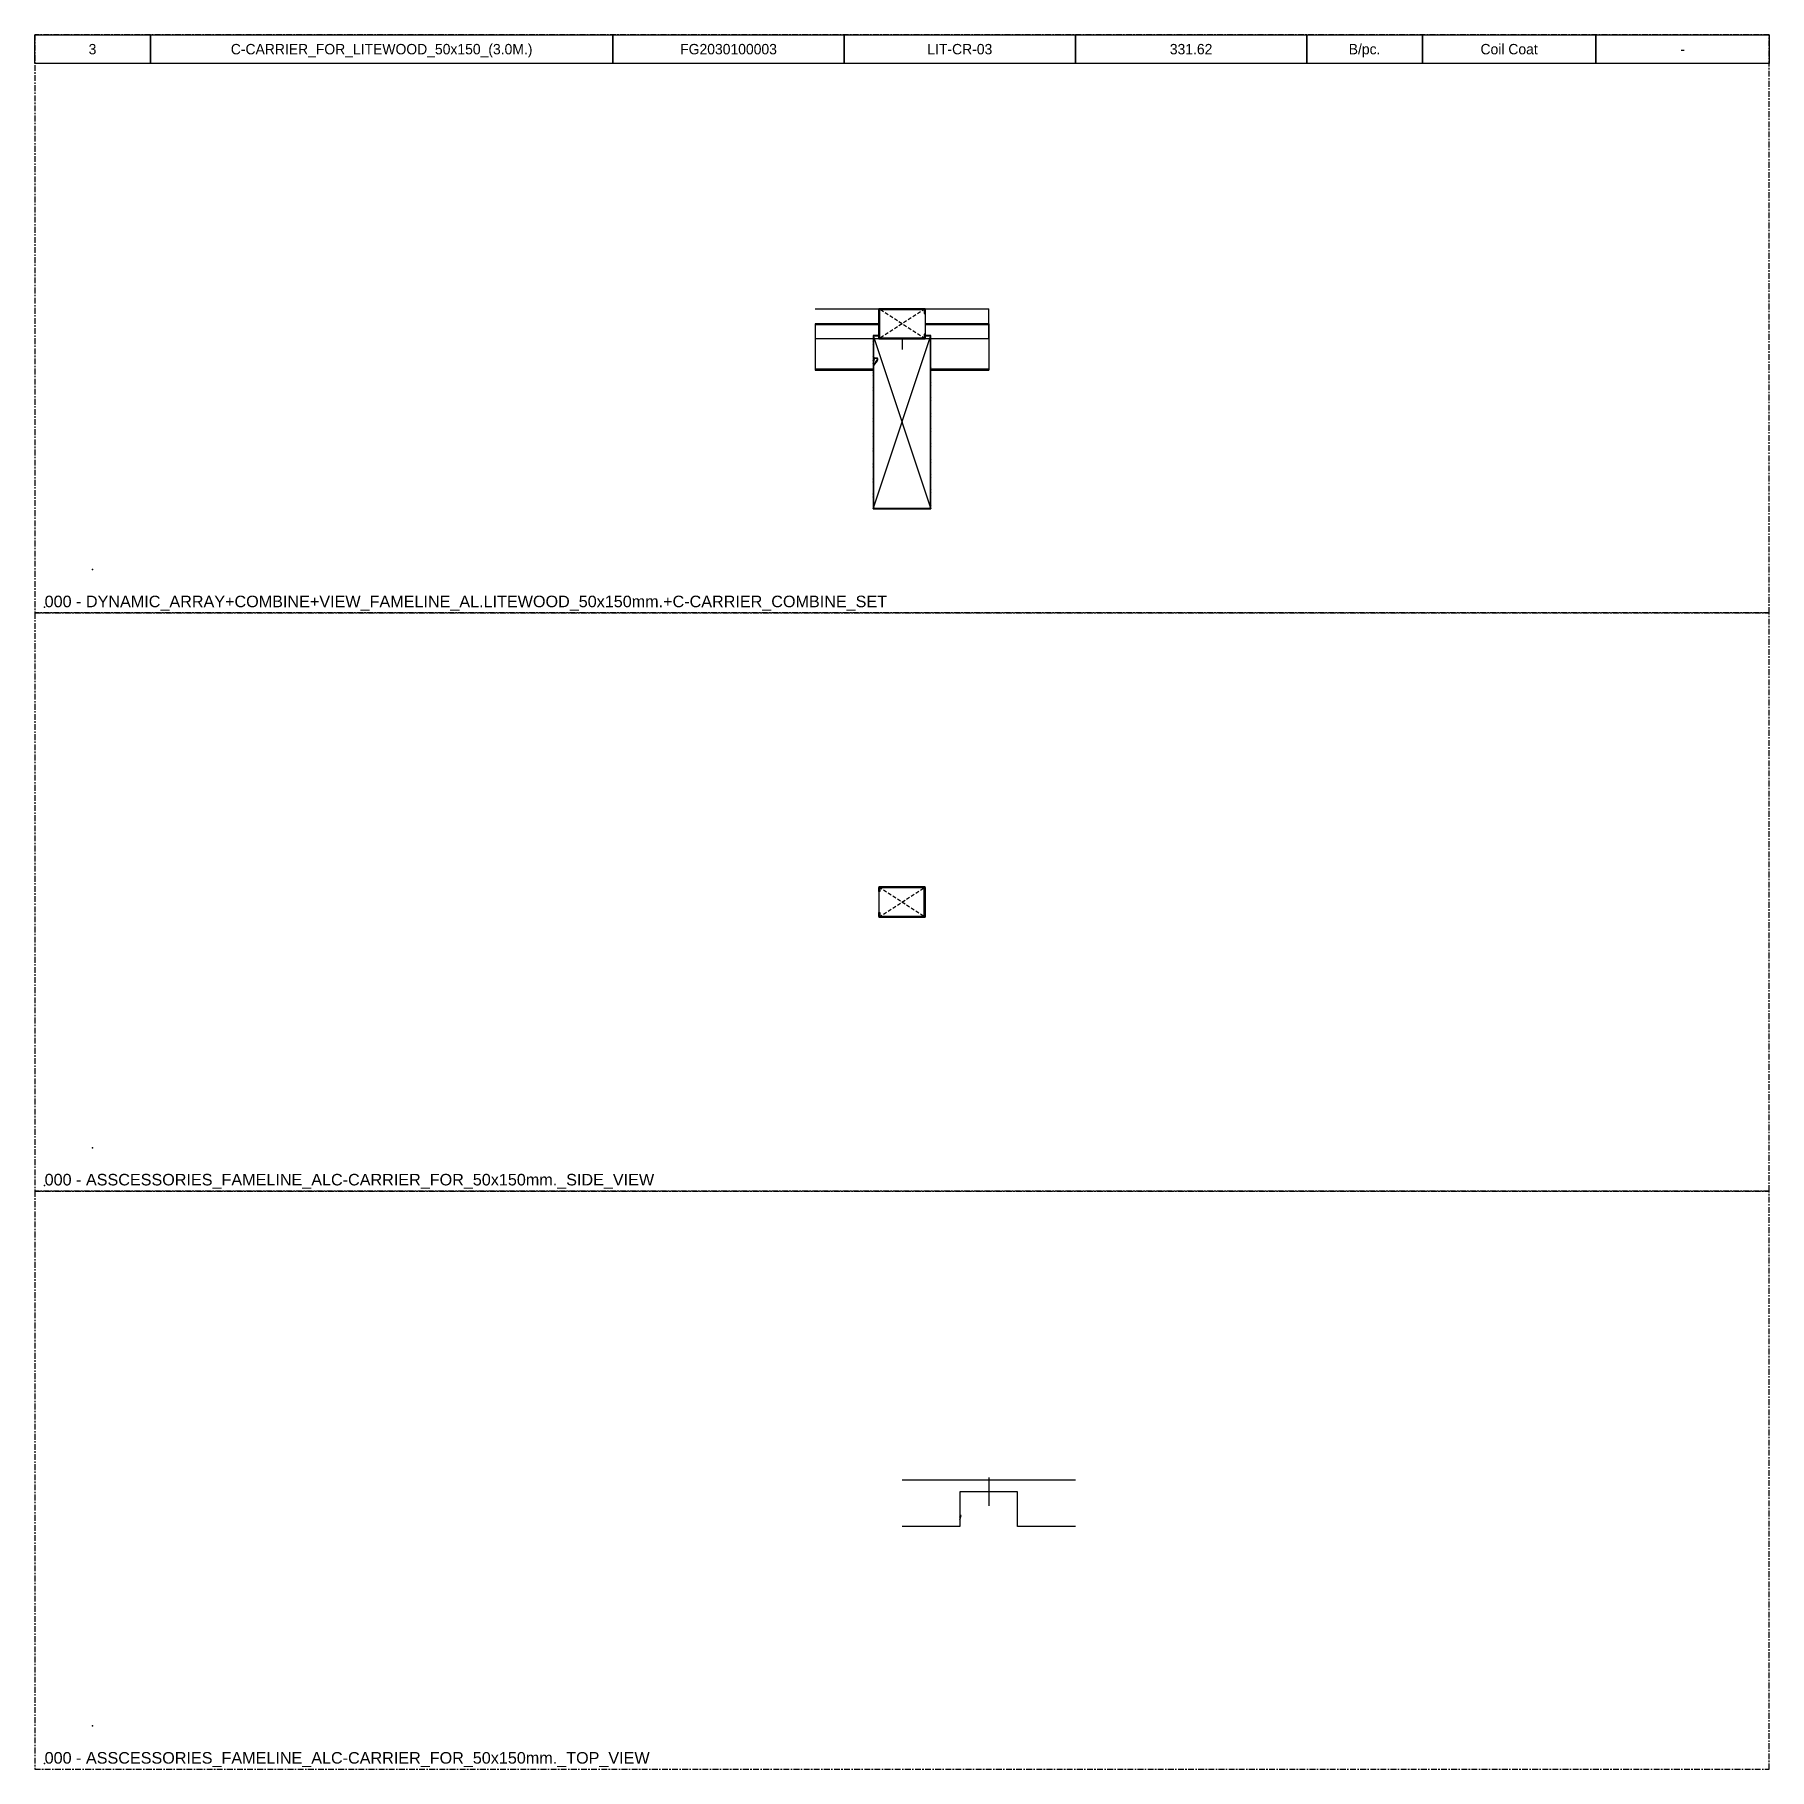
# Model space of a CAD drawing. Header units: millimetres. Extents: x -244126 to 368105, y -173968 to 259060.
# Drawn here: x 161884 to 163384, y 15266 to 16766 of the extents above; entities that cross this region are included whole.
import ezdxf
from ezdxf.enums import TextEntityAlignment as Align

# ---------------------------------------------------------------- set-up
doc = ezdxf.new("R2010")
doc.units = ezdxf.units.MM
doc.header["$MEASUREMENT"] = 0
for name, pattern in [('005_GG_TA_LINE', [13.75, 5, -1.25, 1.25, -1.25, 5]), ('HIDDEN', [9.525, 6.35, -3.175]), ('SLD-Solid', [0])]:
    doc.linetypes.add(name, pattern=pattern)
for name, color, linetype in [('000 - H A T C H', 8, 'Continuous'), ('000 - SYMBOL CON', 1, 'Continuous'), ('000 - WIPEOUT', 250, 'Continuous'), ('001 - ASCESSORIES', 1, 'Continuous'), ('002 - STRUCTURAL STEEL', 4, 'Continuous'), ('A02_LITEWOOD', 7, 'Continuous'), ('A04_TUBE SERIES', 7, 'Continuous')]:
    doc.layers.add(name, color=color, linetype=linetype)
doc.styles.get("Standard").update_dxf_attribs({"font": 'arial.ttf'})
doc.styles.add('TA', font='Cordia New.ttf', dxfattribs={"height": 4.5})

# ---------------------------------------------------------------- blocks, each defined once
blk = doc.blocks.new('*U4914')
at = {"layer": '002 - STRUCTURAL STEEL', "color": 0, "linetype": 'ByBlock'}
blk.add_lwpolyline([(0, 5), (20, 5), (20, 0), (0, 0)], close=True, dxfattribs=at)
blk = doc.blocks.new('*U4911')
at = {"layer": '002 - STRUCTURAL STEEL', "color": 0, "linetype": 'ByBlock'}
blk.add_lwpolyline([(0, 5), (80, 5), (80, 0), (0, 0)], close=True, dxfattribs=at)
blk = doc.blocks.new('*U4913')
at = {"layer": '002 - STRUCTURAL STEEL', "color": 0, "linetype": 'ByBlock'}
blk.add_lwpolyline([(0, 5), (40, 5), (40, 0), (0, 0)], close=True, dxfattribs=at)
blk = doc.blocks.new('*U4915')
at = {"layer": '002 - STRUCTURAL STEEL', "color": 0, "linetype": 'ByBlock'}
blk.add_lwpolyline([(0, 5), (30, 5), (30, 0), (0, 0)], close=True, dxfattribs=at)
blk = doc.blocks.new('000 - DAYNAMIC_DATA_FAMELINE_PRICE_LIST')
at = {"color": 0}
for name, p in [('*U4914', (0, -5)), ('*U4911', (20, -5)), ('*U4913', (100, -5)), ('*U4913', (140, -5)), ('*U4913', (180, -5)), ('*U4914', (220, -5)), ('*U4915', (240, -5)), ('*U4915', (270, -5))]:
    blk.add_blockref(name, p, dxfattribs=at)
at = {"layer": 'A04_TUBE SERIES', "color": 0, "style": 'TA'}
for tag, p in [('ITEM_VALUE', (10, -2.5)), ('PRODUCT_NAME_VALUE', (60, -2.5)), ('ITEM_NUMBER_VALUE', (120, -2.5)), ('PRODUCT_CODE_VALUE', (160, -2.5)), ('SELLING_PRICE_VALUE', (200, -2.5)), ('UNIT_VALUE', (230, -2.5)), ('TYPE_OF_COLOR_VALUE', (255, -2.5)), ('SECTION_VALUE', (285, -2.5))]:
    blk.add_attdef(tag, text='', height=1.8, dxfattribs=at).set_placement(p, align=Align.MIDDLE_CENTER)
blk = doc.blocks.new('000 - ASSCESSORIES_FAMELINE_ALC-CARRIER_FOR_50x150mm._TOP_VIEW')
at = {"layer": '001 - ASCESSORIES', "color": 0}
for p, q in [((0, 150), (0, 0)), ((40, 150), (40, 100)), ((40, 50), (40, 0))]:
    blk.add_line(p, q, dxfattribs=at)
at = {"layer": '001 - ASCESSORIES', "color": 0, "linetype": 'SLD-Solid', "lineweight": 15}
blk.add_line((32, 50), (31.2, 50.2), dxfattribs=at)
at = {"layer": '001 - ASCESSORIES', "color": 0}
for points in [[(40, 100), (10, 100), (10, 50), (40, 50)], [(34.2, 50), (30.4, 51.1), (30.3, 50.5)], [(32, 50), (30.3, 50.5)]]:
    blk.add_lwpolyline(points, dxfattribs=at)
at = {"layer": '001 - ASCESSORIES', "color": 0, "linetype": 'SLD-Solid', "lineweight": 15}
blk.add_arc((270.3, 886), 868.8, 253.9699, 254.0359, dxfattribs=at)
at = {"layer": 'Defpoints', "color": 250}
blk.add_lwpolyline([(-2.3, 75), (22.3, 75)], dxfattribs=at)
blk = doc.blocks.new('*U3117')
at = {"color": 250}
blk.add_wipeout([(-75, -25), (75, -25), (75, 25), (-75, 25)], dxfattribs=at).dxf.layer = '000 - WIPEOUT'
blk.add_point((0, 0))
at = {"layer": 'A02_LITEWOOD', "color": 0, "linetype": 'SLD-Solid', "lineweight": 15}
blk.add_lwpolyline([(-73.4, -1.8), (-72.7, -1.8), (-72.7, 1.3, 0.414214), (-73.6, 2.2), (-74.1, 2.2, 0.414214), (-75, 1.3), (-75, -23.9, 0.414214), (-73.9, -25), (-56.2, -25, 0.414214), (-55, -23.9), (-55, -22.4, -0.616061), (-53.5, -21.7), (-49.4, -24.8, 0.164473), (-48.9, -25), (73.8, -25, 0.414214), (75, -23.9), (75, 23.8, 0.414214), (73.8, 25), (-73.9, 25, 0.414214), (-75, 23.8), (-75, 3.2, 0.414214), (-74.1, 2.3), (-73.5, 2.3, -0.414214), (-72.6, 1.4), (-72.6, -1.8, -0.414214), (-73, -2.2), (-73, -2.2, -0.414214), (-73.5, -1.8), (-73.5, 1.4), (-74.2, 1.4), (-74.2, -1.8, 1.000966), (-71.9, -1.8), (-71.9, 1.4, 0.414214), (-73.5, 3), (-74.1, 3, -0.414214), (-74.3, 3.2), (-74.3, 23.8, -0.414214), (-73.9, 24.3), (73.8, 24.3, -0.414214), (74.3, 23.8), (74.3, -23.9, -0.414214), (73.8, -24.3), (-48.9, -24.3, -0.164473), (-49, -24.3), (-53.1, -21.1, 0.617259), (-55.7, -22.4), (-55.7, -23.9, -0.414214), (-56.2, -24.3), (-73.9, -24.3, -0.414214), (-74.3, -23.9), (-74.3, 1.3, -0.414214), (-74.1, 1.5), (-73.6, 1.5, -0.414214), (-73.4, 1.3)], format="xyb", close=True, dxfattribs=at)
blk = doc.blocks.new('000 - FAMELINE_AL.LITEWOOD_50x150mm._CUT_VIEW')
at = {"color": 250}
blk.add_wipeout([(-75, 25), (-75, -25), (75, -25), (75, 25)], dxfattribs=at).dxf.layer = '000 - WIPEOUT'
at = {"layer": '000 - H A T C H'}
h = blk.add_hatch(dxfattribs=at)
h.set_pattern_fill('ANSI32', color=8, scale=5)
h.set_pattern_definition([(45, (0, -84.774), (-1.325825, 1.325825), []), (45, (0.8839, -84.774), (-1.325825, 1.325825), [])])
edge = h.paths.add_edge_path()
edge.add_line((-73.4, -1.8), (-72.7, -1.8))
edge.add_line((-72.7, -1.8), (-72.7, 1.3))
edge.add_arc((-73.6, 1.3), 0.9, 360, 450)
edge.add_line((-73.6, 2.2), (-74.1, 2.2))
edge.add_arc((-74.1, 1.3), 0.9, 90, 180)
edge.add_line((-75, 1.3), (-75, -23.8))
edge.add_arc((-73.8, -23.8), 1.15, 180, 270)
edge.add_line((-73.9, -25), (-56.2, -25))
edge.add_arc((-56.2, -23.8), 1.15, 270, 360)
edge.add_line((-55, -23.9), (-55, -22.4))
edge.add_arc((-54.1, -22.4), 0.938, 53.0492, 179.5916, ccw=False)
edge.add_line((-53.5, -21.7), (-49.4, -24.8))
edge.add_arc((-48.9, -24.1), 0.9, 232.64, 270)
edge.add_line((-48.9, -25), (73.8, -25))
edge.add_arc((73.8, -23.8), 1.15, 270, 360)
edge.add_line((75, -23.9), (75, 23.8))
edge.add_arc((73.9, 23.9), 1.15, 360, 450)
edge.add_line((73.9, 25), (-73.8, 25))
edge.add_arc((-73.8, 23.9), 1.15, 90, 180)
edge.add_line((-75, 23.9), (-75, 3.2))
edge.add_arc((-74.1, 3.2), 0.9, 180, 270)
edge.add_line((-74.1, 2.3), (-73.5, 2.3))
edge.add_arc((-73.5, 1.4), 0.9, 0, 90, ccw=False)
edge.add_line((-72.6, 1.4), (-72.6, -1.8))
edge.add_arc((-73, -1.8), 0.45, 270, 360, ccw=False)
edge.add_line((-73, -2.2), (-73, -2.2))
edge.add_arc((-73, -1.8), 0.45, 180, 270, ccw=False)
edge.add_line((-73.5, -1.8), (-73.5, 1.4))
edge.add_line((-73.5, 1.4), (-74.2, 1.4))
edge.add_line((-74.2, 1.4), (-74.2, -1.8))
edge.add_arc((-73, -1.8), 1.17, 179.8894, 360)
edge.add_line((-71.9, -1.8), (-71.9, 1.4))
edge.add_arc((-73.5, 1.4), 1.6, 360, 450)
edge.add_line((-73.5, 3), (-74.1, 3))
edge.add_arc((-74.1, 3.2), 0.2, 180, 270, ccw=False)
edge.add_line((-74.3, 3.2), (-74.3, 23.9))
edge.add_arc((-73.8, 23.9), 0.45, 90, 180, ccw=False)
edge.add_line((-73.8, 24.3), (73.9, 24.3))
edge.add_arc((73.9, 23.9), 0.45, 0, 90, ccw=False)
edge.add_line((74.3, 23.9), (74.3, -23.9))
edge.add_arc((73.8, -23.8), 0.45, 270, 360, ccw=False)
edge.add_line((73.8, -24.3), (-48.9, -24.3))
edge.add_arc((-48.9, -24.1), 0.2, 232.64, 270, ccw=False)
edge.add_line((-49, -24.3), (-53.1, -21.1))
edge.add_arc((-54.1, -22.4), 1.64, 52.9496, 179.691)
edge.add_line((-55.7, -22.4), (-55.7, -23.8))
edge.add_arc((-56.1, -23.8), 0.45, 270, 360, ccw=False)
edge.add_line((-56.2, -24.3), (-73.9, -24.3))
edge.add_arc((-73.9, -23.8), 0.45, 180, 270, ccw=False)
edge.add_line((-74.3, -23.8), (-74.3, 1.3))
edge.add_arc((-74.1, 1.3), 0.2, 90, 180, ccw=False)
edge.add_line((-74.1, 1.5), (-73.6, 1.5))
edge.add_arc((-73.6, 1.3), 0.2, 0, 90, ccw=False)
edge.add_line((-73.4, 1.3), (-73.4, -1.8))
at = {"color": 3}
blk.add_point((0, 0), dxfattribs=at)
at = {"layer": 'Defpoints', "color": 250}
blk.add_lwpolyline([(-75, 25), (-75, -25), (75, -25), (75, 25)], close=True, dxfattribs=at)
at = {"layer": 'A02_LITEWOOD', "color": 0}
blk.add_blockref('*U3117', (0, 0), dxfattribs=at)
at = {"layer": '000 - SYMBOL CON', "color": 8, "linetype": 'ByBlock'}
for p, q in [((-75, -25), (75, 25)), ((75, -25), (-75, 25))]:
    blk.add_line(p, q, dxfattribs=at)
blk = doc.blocks.new('000 - ASSCESSORIES_FAMELINE_ALC-CARRIER_FOR_50x150mm._SIDE_VIEW')
blk.add_wipeout([(-20, -13), (20, -13), (20, 13), (-20, 13)]).dxf.layer = '000 - WIPEOUT'
at = {"layer": '000 - H A T C H'}
h = blk.add_hatch(dxfattribs=at)
h.set_pattern_fill('ANSI32', color=256, scale=0.1)
h.set_pattern_definition([(45, (-15462.6393, 6516.9696), (-0.67351921, 0.67351921), []), (45, (-15462.1903, 6516.9696), (-0.67351921, 0.67351921), [])])
edge = h.paths.add_edge_path()
edge.add_line((-20, 9), (-20, 12.3))
edge.add_arc((-19.3, 12.3), 0.7, 90, 180, ccw=False)
edge.add_line((-19.3, 13), (19.3, 13))
edge.add_arc((19.3, 12.3), 0.7, 0, 90, ccw=False)
edge.add_line((20, 12.3), (20, -12.3))
edge.add_arc((19.3, -12.3), 0.7, 270, 360, ccw=False)
edge.add_line((19.3, -13), (-19.3, -13))
edge.add_arc((-19.3, -12.3), 0.7, 180, 270, ccw=False)
edge.add_line((-20, -12.3), (-20, -9))
edge.add_line((-20, -9), (-19.3, -9))
edge.add_line((-19.3, -9), (-19.3, -12.1))
edge.add_arc((-19.1, -12.1), 0.2, 180, 270)
edge.add_line((-19.1, -12.3), (19.1, -12.3))
edge.add_arc((19.1, -12.1), 0.2, 270, 360)
edge.add_line((19.3, -12.1), (19.3, 12.1))
edge.add_arc((19.1, 12.1), 0.2, 0, 90)
edge.add_line((19.1, 12.3), (-19.1, 12.3))
edge.add_arc((-19.1, 12.1), 0.2, 90, 180)
edge.add_line((-19.3, 12.1), (-19.3, 9))
edge.add_line((-19.3, 9), (-20, 9))
at = {"layer": '000 - SYMBOL CON', "color": 8, "linetype": 'HIDDEN', "ltscale": 0.5}
for points in [[(-20, -13), (20, 13)], [(-20, 13), (20, -13)]]:
    blk.add_lwpolyline(points, dxfattribs=at)
at = {"layer": '001 - ASCESSORIES', "color": 0}
blk.add_lwpolyline([(-20, 9), (-20, 12.3, -0.414214), (-19.3, 13), (19.3, 13, -0.414214), (20, 12.3), (20, -12.3, -0.414214), (19.3, -13), (-19.3, -13, -0.414214), (-20, -12.3), (-20, -9), (-19.3, -9), (-19.3, -12.1, 0.414214), (-19.1, -12.3), (19.1, -12.3, 0.414214), (19.3, -12.1), (19.3, 12.1, 0.414214), (19.1, 12.3), (-19.1, 12.3, 0.414214), (-19.3, 12.1), (-19.3, 9)], format="xyb", close=True, dxfattribs=at)
at = {"layer": 'Defpoints', "color": 250}
blk.add_lwpolyline([(-20, -13), (20, -13), (20, 13), (-20, 13)], close=True, dxfattribs=at)
blk = doc.blocks.new('000 - DYNAMIC_ARRAY+COMBINE+VIEW_FAMELINE_AL.LITEWOOD_50x150mm.+C-CARRIER_COMBINE_SET')
at = {"layer": 'A04_TUBE SERIES', "color": 0, "style": 'TA', "flags": 1}
for tag, p in [('ITEM_VALUE', (50, -212.5)), ('PRODUCT_NAME_VALUE', (300, -212.5)), ('ITEM_NUMBER_VALUE', (600, -212.5)), ('PRODUCT_CODE_VALUE', (800, -212.5)), ('SELLING_PRICE_VALUE', (1000, -212.5)), ('UNIT_VALUE', (1150, -212.5)), ('TYPE_OF_COLOR_VALUE', (1275, -212.5)), ('SECTION_VALUE', (1425, -212.5))]:
    blk.add_attdef(tag, text='', height=9, dxfattribs=at).set_placement(p, align=Align.MIDDLE_CENTER)
at = {"color": 250}
blk.add_wipeout([(-75, -13), (75, -13), (75, 13), (-75, 13)], dxfattribs=at).dxf.layer = '000 - WIPEOUT'
at = {"layer": '001 - ASCESSORIES', "color": 0}
for p, q in [((-75, 0), (-75, -40)), ((75, 0), (75, -40))]:
    blk.add_line(p, q, dxfattribs=at)
at = {"layer": '001 - ASCESSORIES', "color": 4}
blk.add_lwpolyline([(-75, 0), (-75, -0.7), (75, -0.7), (75, 0)], close=True, dxfattribs=at)
at = {"layer": 'A02_LITEWOOD', "color": 0}
blk.add_line((75, -13), (75, 13), dxfattribs=at)
at = {"layer": 'A02_LITEWOOD', "color": 1}
blk.add_lwpolyline([(-20, -13), (20, -13), (20, 13), (-20, 13)], close=True, dxfattribs=at)
at = {"layer": 'A02_LITEWOOD', "color": 3, "rotation": 270}
blk.add_blockref('000 - FAMELINE_AL.LITEWOOD_50x150mm._CUT_VIEW', (0, -85), dxfattribs=at)
at = {"layer": '000 - H A T C H'}
h = blk.add_hatch(dxfattribs=at)
h.set_pattern_fill('ANSI32', color=256, scale=0.1, angle=-90)
h.set_pattern_definition([(315, (-64.94725, 225.887), (0.6735192, 0.6735192), []), (315, (-64.94725, 225.438), (0.6735192, 0.6735192), [])])
h.paths.add_polyline_path([(25, -39.3), (25, -40), (75, -40), (75, -39.3)])
h.paths.add_polyline_path([(-75, 0), (-75, -0.7), (75, -0.7), (75, 0)])
h.paths.add_polyline_path([(-75, -39.3), (-75, -40), (-25, -40), (-25, -39.3)])
at = {"layer": '001 - ASCESSORIES', "color": 4}
for points in [[(-75, -39.3), (-75, -40), (-25, -40), (-25, -39.3)], [(25, -39.3), (25, -40), (75, -40), (75, -39.3)]]:
    blk.add_lwpolyline(points, close=True, dxfattribs=at)
at = {"layer": 'A02_LITEWOOD', "color": 0}
for points in [[(-75, 13), (-20, 13), (-20, -13), (-75, -13)], [(75, -13), (20, -13), (20, 13), (75, 13)]]:
    blk.add_lwpolyline(points, dxfattribs=at)
at = {"layer": '001 - ASCESSORIES', "color": 0, "rotation": 270}
blk.add_blockref('000 - ASSCESSORIES_FAMELINE_ALC-CARRIER_FOR_50x150mm._TOP_VIEW', (-75, 0), dxfattribs=at)
at = {"layer": '001 - ASCESSORIES', "color": 0}
blk.add_blockref('000 - ASSCESSORIES_FAMELINE_ALC-CARRIER_FOR_50x150mm._SIDE_VIEW', (0, 0), dxfattribs=at)
at = {"layer": '001 - ASCESSORIES', "color": 0, "xscale": -1}
blk.add_blockref('000 - ASSCESSORIES_FAMELINE_ALC-CARRIER_FOR_50x150mm._SIDE_VIEW', (0, 0), dxfattribs=at)
blk = doc.blocks.new('*U2995')
at = {"color": 0, "linetype": '005_GG_TA_LINE'}
blk.add_lwpolyline([(0, 0), (1500, 0), (1500, 500), (0, 500)], close=True, dxfattribs=at)
for p in [(50, 37.5), (8.6, 4.9)]:
    blk.add_point(p, dxfattribs=at)
blk.add_attdef('NAMEBLK', (8.6, 4.9), '', height=10, dxfattribs=at)

msp = doc.modelspace()

# ---------------------------------------------------------------- block references
at = {"color": 3, "xscale": 5, "yscale": 5, "zscale": 5}
msp.add_blockref('000 - DAYNAMIC_DATA_FAMELINE_PRICE_LIST', (161884.1015, 16766.19352), dxfattribs=at).add_auto_attribs({'ITEM_VALUE': '3', 'PRODUCT_NAME_VALUE': 'C-CARRIER_FOR_LITEWOOD_50x150_(3.0M.)', 'ITEM_NUMBER_VALUE': 'FG2030100003', 'PRODUCT_CODE_VALUE': 'LIT-CR-03', 'SELLING_PRICE_VALUE': '331.62', 'UNIT_VALUE': 'B/pc.', 'TYPE_OF_COLOR_VALUE': 'Coil Coat', 'SECTION_VALUE': '-'})
at = {"layer": '001 - ASCESSORIES', "color": 0}
for name, p in [('000 - DYNAMIC_ARRAY+COMBINE+VIEW_FAMELINE_AL.LITEWOOD_50x150mm.+C-CARRIER_COMBINE_SET', (162634.1015, 16516.19352)), ('000 - ASSCESSORIES_FAMELINE_ALC-CARRIER_FOR_50x150mm._SIDE_VIEW', (162634.1015, 16016.19352))]:
    msp.add_blockref(name, p, dxfattribs=at)
at = {"layer": '001 - ASCESSORIES', "linetype": '005_GG_TA_LINE'}
msp.add_blockref('*U2995', (161884.1015, 15266.19352), dxfattribs=at).add_auto_attribs({'NAMEBLK': '000 - ASSCESSORIES_FAMELINE_ALC-CARRIER_FOR_50x150mm._TOP_VIEW'})
at = {"layer": '001 - ASCESSORIES', "color": 0, "rotation": 270}
msp.add_blockref('000 - ASSCESSORIES_FAMELINE_ALC-CARRIER_FOR_50x150mm._TOP_VIEW', (162634.1015, 15516.19352), dxfattribs=at)

# ---------------------------------------------------------------- next in the draw order: block references
at = {"layer": '001 - ASCESSORIES', "linetype": '005_GG_TA_LINE'}
for p, values in [((161884.1015, 16266.19352), {'NAMEBLK': '000 - DYNAMIC_ARRAY+COMBINE+VIEW_FAMELINE_AL.LITEWOOD_50x150mm.+C-CARRIER_COMBINE_SET'}), ((161884.1015, 15766.19352), {'NAMEBLK': '000 - ASSCESSORIES_FAMELINE_ALC-CARRIER_FOR_50x150mm._SIDE_VIEW'})]:
    msp.add_blockref('*U2995', p, dxfattribs=at).add_auto_attribs(values)

doc.saveas('drawing.dxf')
